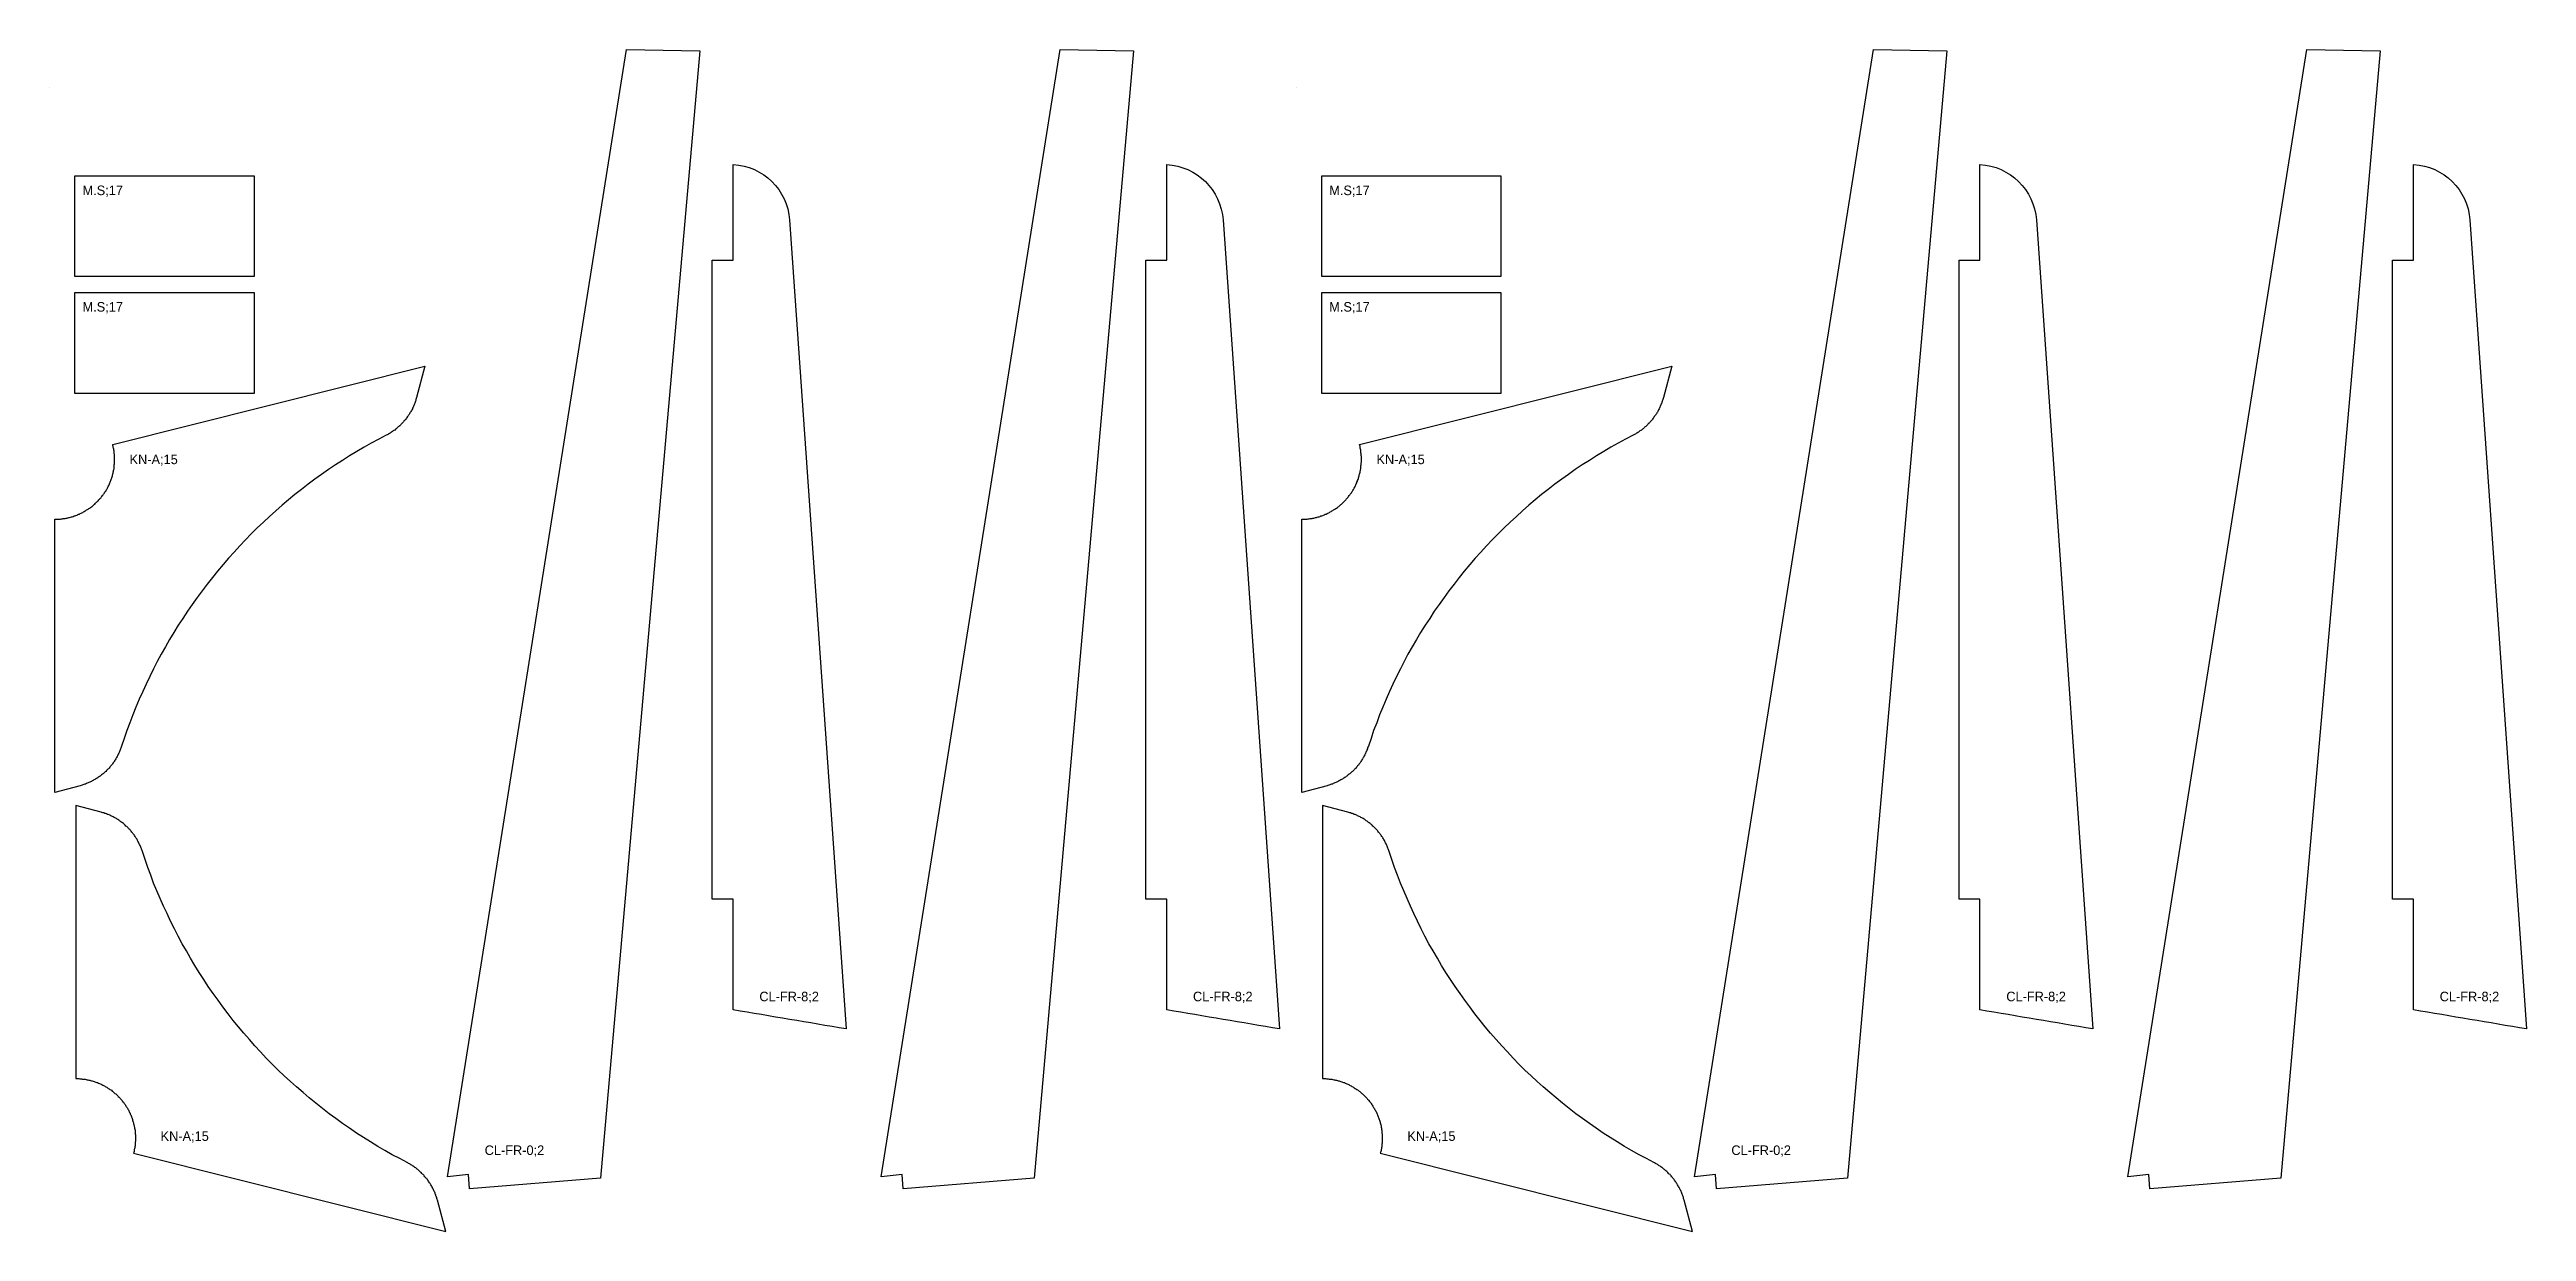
# Model space of a CAD drawing. Header units: millimetres. Extents: x 0 to 7720, y 0 to 5733.
# Drawn here: x 12 to 1050, y 2 to 498 of the extents above; entities that cross this region are included whole.
import ezdxf

# ---------------------------------------------------------------- set-up
doc = ezdxf.new("R2010")
doc.units = ezdxf.units.MM
doc.layers.add('CORTE_12MM', color=178, linetype='Continuous')
doc.layers.add('CORTE_6MM', color=1, linetype='Continuous')

msp = doc.modelspace()

# ---------------------------------------------------------------- texts
at = {"lineweight": 0, "char_height": 4, "width": 9480.493, "attachment_point": 1}
for s, insert in [('M.S;17', (25.5, 440.6)), ('M.S;17', (547.9, 440.6)), ('M.S;17', (25.5, 391.8)), ('M.S;17', (547.9, 391.8)), ('KN-A;15', (45.2, 327.9)), ('KN-A;15', (567.7, 327.9)), ('CL-FR-8;2', (309.1, 102.9)), ('CL-FR-8;2', (490.8, 102.9)), ('CL-FR-8;2', (831.6, 102.9)), ('CL-FR-8;2', (1013.2, 102.9)), ('KN-A;15', (58.2, 44.4)), ('KN-A;15', (580.6, 44.4)), ('CL-FR-0;2', (194, 38.5)), ('CL-FR-0;2', (716.4, 38.5))]:
    msp.add_mtext(s, dxfattribs=dict(at, insert=insert))

# ---------------------------------------------------------------- linework, layer by layer
at = {"layer": 'CORTE_12MM', "lineweight": 0}
for p, q in [((11.7, 481.7), (11.7, 481.7)), ((534.1, 481.7), (534.1, 481.7))]:
    msp.add_line(p, q, dxfattribs=at)
at = {"layer": 'CORTE_6MM'}
for points in [[(187.2, 26.3), (178.5, 25.4), (253.5, 497.6), (284.2, 497.1), (242.5, 24.8), (187.7, 20.3), (187.2, 26.3)], [(368.9, 26.3), (360.1, 25.4), (435.1, 497.6), (465.9, 497.1), (424.2, 24.8), (369.4, 20.3), (368.9, 26.3)], [(709.7, 26.3), (700.9, 25.4), (775.9, 497.6), (806.7, 497.1), (765, 24.8), (710.2, 20.3), (709.7, 26.3)], [(891.3, 26.3), (882.6, 25.4), (957.6, 497.6), (988.3, 497.1), (946.6, 24.8), (891.8, 20.3), (891.3, 26.3)]]:
    msp.add_lwpolyline(points, close=True, dxfattribs=at)
for points in [[(298.1, 449.4, -0.379516), (321.8, 426.2), (345.5, 87.3, -0.000261), (298.1, 95.3), (298.1, 141.7), (289.4, 141.7), (289.4, 409.4), (298.1, 409.4), (298.1, 449.4)], [(479.8, 449.4, -0.379516), (503.4, 426.2), (527.1, 87.3, -0.000261), (479.8, 95.3), (479.8, 141.7), (471.1, 141.7), (471.1, 409.4), (479.8, 409.4), (479.8, 449.4)], [(820.5, 449.4, -0.379516), (844.2, 426.2), (867.9, 87.3, -0.000261), (820.5, 95.3), (820.5, 141.7), (811.9, 141.7), (811.9, 409.4), (820.5, 409.4), (820.5, 449.4)], [(1002.2, 449.4, -0.379516), (1025.9, 426.2), (1049.6, 87.3, -0.000261), (1002.2, 95.3), (1002.2, 141.7), (993.5, 141.7), (993.5, 409.4), (1002.2, 409.4), (1002.2, 449.4)]]:
    msp.add_lwpolyline(points, format="xyb", close=True, dxfattribs=at)
at = {"layer": 'CORTE_6MM', "extrusion": (-0.001114, 0, 0.999999)}
for points in [[(97.6, 402.6), (97.6, 444.6), (22.1, 444.6), (22.1, 402.6), (97.6, 402.6)], [(620, 402.6), (620, 444.6), (544.6, 444.6), (544.6, 402.6), (620, 402.6)], [(97.6, 353.7), (97.6, 395.7), (22.1, 395.7), (22.1, 353.7), (97.6, 353.7)], [(620, 353.7), (620, 395.7), (544.6, 395.7), (544.6, 353.7), (620, 353.7)]]:
    msp.add_lwpolyline(points, close=True, dxfattribs=at)
at = {"layer": 'CORTE_6MM'}
for points in [[(13.9, 300.8, 0), (14.3, 300.8, 0), (14.7, 300.9, 0), (15.1, 300.9, 0), (15.5, 300.9, 0), (15.9, 300.9, 0), (16.3, 300.9, 0), (16.7, 301, 0), (17.1, 301, 0), (17.4, 301.1, 0), (17.8, 301.1, 0), (18.2, 301.2, 0), (18.6, 301.3, 0), (19, 301.3, 0), (19.4, 301.4, 0), (19.7, 301.5, 0), (20.1, 301.6, 0), (20.5, 301.7, 0), (20.9, 301.8, 0), (21.2, 301.9, 0), (21.6, 302, 0), (22, 302.2, 0), (22.4, 302.3, 0), (22.7, 302.4, 0), (23.1, 302.6, 0), (23.4, 302.7, 0), (23.8, 302.9, 0), (24.2, 303, 0), (24.5, 303.2, 0), (24.9, 303.3, 0), (25.2, 303.5, 0), (25.6, 303.7, 0), (25.9, 303.9, 0), (26.2, 304.1, 0), (26.6, 304.3, 0), (26.9, 304.5, 0), (27.2, 304.7, 0), (27.6, 304.9, 0), (27.9, 305.1, 0), (28.2, 305.3, 0), (28.5, 305.5, 0), (28.9, 305.8, 0), (29.2, 306, 0), (29.5, 306.2, 0), (29.8, 306.5, 0), (30.1, 306.7, 0), (30.4, 307, 0), (30.7, 307.2, 0), (31, 307.5, 0), (31.2, 307.8, 0), (31.5, 308.1, 0), (31.8, 308.3, 0), (32.1, 308.6, 0), (32.3, 308.9, 0), (32.6, 309.2, 0), (32.8, 309.5, 0), (33.1, 309.8, 0), (33.3, 310.1, 0), (33.6, 310.4, 0), (33.8, 310.7, 0), (34.1, 311, 0), (34.3, 311.3, 0), (34.5, 311.6, 0), (34.7, 311.9, 0), (34.9, 312.3, 0), (35.2, 312.6, 0), (35.4, 312.9, 0), (35.6, 313.3, 0), (35.8, 313.6, 0), (35.9, 313.9, 0), (36.1, 314.3, 0), (36.3, 314.6, 0), (36.5, 315, 0), (36.6, 315.3, 0), (36.8, 315.7, 0), (37, 316.1, 0), (37.1, 316.4, 0), (37.2, 316.8, 0), (37.4, 317.1, 0), (37.5, 317.5, 0), (37.6, 317.9, 0), (37.8, 318.2, 0), (37.9, 318.6, 0), (38, 319, 0), (38.1, 319.4, 0), (38.2, 319.7, 0), (38.3, 320.1, 0), (38.4, 320.5, 0), (38.5, 320.9, 0), (38.5, 321.3, 0), (38.6, 321.6, 0), (38.7, 322, 0), (38.7, 322.4, 0), (38.8, 322.8, 0), (38.8, 323.2, 0), (38.8, 323.6, 0), (38.9, 324, 0), (38.9, 324.4, 0), (38.9, 324.7, 0), (38.9, 325.1, 0), (38.9, 325.5, 0), (38.9, 325.9, 0), (38.9, 326.3, 0), (38.9, 326.7, 0), (38.9, 327.1, 0), (38.9, 327.5, 0), (38.9, 327.9, 0), (38.8, 328.2, 0), (38.8, 328.6, 0), (38.7, 329, 0), (38.7, 329.4, 0), (38.6, 329.8, 0), (38.6, 330.2, 0), (38.5, 330.6, 0), (38.4, 330.9, 0), (38.3, 331.3, 0), (38.2, 331.7, 0), (38.2, 332.1, 0), (168.9, 364.9, 0), (165.4, 351.8, 0), (165.3, 351.4, 0), (165.2, 351, 0), (165.1, 350.6, 0), (165, 350.3, 0), (164.9, 349.9, 0), (164.7, 349.5, 0), (164.6, 349.2, 0), (164.5, 348.8, 0), (164.3, 348.5, 0), (164.2, 348.1, 0), (164, 347.8, 0), (163.8, 347.4, 0), (163.7, 347.1, 0), (163.5, 346.7, 0), (163.3, 346.4, 0), (163.1, 346, 0), (162.9, 345.7, 0), (162.7, 345.4, 0), (162.5, 345, 0), (162.3, 344.7, 0), (162.1, 344.4, 0), (161.9, 344.1, 0), (161.7, 343.8, 0), (161.4, 343.4, 0), (161.2, 343.1, 0), (161, 342.8, 0), (160.7, 342.5, 0), (160.5, 342.2, 0), (160.2, 341.9, 0), (160, 341.6, 0), (159.7, 341.3, 0), (159.5, 341.1, 0), (159.2, 340.8, 0), (158.9, 340.5, 0), (158.7, 340.2, 0), (158.4, 340, 0), (158.1, 339.7, 0), (157.8, 339.5, 0), (157.5, 339.2, 0), (157.2, 339, 0), (156.9, 338.7, 0), (156.6, 338.5, 0), (156.3, 338.2, 0), (156, 338, 0), (155.7, 337.8, 0), (155.4, 337.6, 0), (155, 337.3, 0), (154.7, 337.1, 0), (154.4, 336.9, 0), (154.1, 336.7, 0), (153.7, 336.5, 0), (153.4, 336.3, 0), (153.1, 336.2, 0), (152.7, 336, 0), (149.6, 334.4, 0), (146.5, 332.7, 0), (143.5, 331, 0), (140.4, 329.2, 0), (137.4, 327.4, 0), (134.5, 325.5, 0), (131.5, 323.6, 0), (128.6, 321.6, 0), (125.7, 319.6, 0), (122.9, 317.6, 0), (120, 315.5, 0), (117.3, 313.3, 0), (114.5, 311.2, 0), (111.8, 308.9, 0), (109.1, 306.7, 0), (106.5, 304.4, 0), (103.8, 302, 0), (101.3, 299.6, 0), (98.7, 297.2, 0), (96.2, 294.7, 0), (93.8, 292.2, 0), (91.4, 289.7, 0), (89, 287.1, 0), (86.7, 284.5, 0), (84.4, 281.8, 0), (82.1, 279.1, 0), (79.9, 276.4, 0), (77.7, 273.6, 0), (75.6, 270.8, 0), (73.5, 268, 0), (71.5, 265.1, 0), (69.5, 262.3, 0), (67.5, 259.3, 0), (65.6, 256.4, 0), (63.8, 253.4, 0), (62, 250.4, 0), (60.2, 247.4, 0), (58.5, 244.3, 0), (56.8, 241.2, 0), (55.2, 238.1, 0), (53.7, 234.9, 0), (52.1, 231.8, 0), (50.7, 228.6, 0), (49.3, 225.4, 0), (47.9, 222.1, 0), (46.6, 218.9, 0), (45.3, 215.6, 0), (44.1, 212.3, 0), (42.9, 209, 0), (41.8, 205.7, 0), (41.7, 205.3, 0), (41.6, 204.9, 0), (41.4, 204.6, 0), (41.3, 204.2, 0), (41.2, 203.8, 0), (41, 203.5, 0), (40.9, 203.1, 0), (40.7, 202.8, 0), (40.5, 202.4, 0), (40.3, 202.1, 0), (40.2, 201.7, 0), (40, 201.4, 0), (39.8, 201, 0), (39.6, 200.7, 0), (39.4, 200.4, 0), (39.2, 200, 0), (39, 199.7, 0), (38.8, 199.4, 0), (38.6, 199.1, 0), (38.3, 198.8, 0), (38.1, 198.4, 0), (37.9, 198.1, 0), (37.6, 197.8, 0), (37.4, 197.5, 0), (37.1, 197.2, 0), (36.9, 196.9, 0), (36.6, 196.6, 0), (36.4, 196.3, 0), (36.1, 196.1, 0), (35.8, 195.8, 0), (35.5, 195.5, 0), (35.3, 195.2, 0), (35, 195, 0), (34.7, 194.7, 0), (34.4, 194.5, 0), (34.1, 194.2, 0), (33.8, 194, 0), (33.5, 193.7, 0), (33.2, 193.5, 0), (32.9, 193.2, 0), (32.6, 193, 0), (32.2, 192.8, 0), (31.9, 192.6, 0), (31.6, 192.4, 0), (31.3, 192.2, 0), (30.9, 192, 0), (30.6, 191.8, 0), (30.3, 191.6, 0), (29.9, 191.4, 0), (29.6, 191.2, 0), (29.2, 191, 0), (28.9, 190.8, 0), (28.5, 190.7, 0), (28.2, 190.5, 0), (27.8, 190.4, 0), (27.5, 190.2, 0), (27.1, 190.1, 0), (26.7, 189.9, 0), (26.4, 189.8, 0), (26, 189.7, 0), (25.6, 189.6, 0), (25.3, 189.4, 0), (24.9, 189.3, 0), (24.5, 189.2, 0), (13.9, 186.4, 0), (13.9, 300.8, 0)], [(536.4, 300.8, 0), (536.8, 300.8, 0), (537.2, 300.9, 0), (537.6, 300.9, 0), (537.9, 300.9, 0), (538.3, 300.9, 0), (538.7, 300.9, 0), (539.1, 301, 0), (539.5, 301, 0), (539.9, 301.1, 0), (540.3, 301.1, 0), (540.7, 301.2, 0), (541, 301.3, 0), (541.4, 301.3, 0), (541.8, 301.4, 0), (542.2, 301.5, 0), (542.6, 301.6, 0), (542.9, 301.7, 0), (543.3, 301.8, 0), (543.7, 301.9, 0), (544.1, 302, 0), (544.4, 302.2, 0), (544.8, 302.3, 0), (545.2, 302.4, 0), (545.5, 302.6, 0), (545.9, 302.7, 0), (546.2, 302.9, 0), (546.6, 303, 0), (547, 303.2, 0), (547.3, 303.3, 0), (547.7, 303.5, 0), (548, 303.7, 0), (548.3, 303.9, 0), (548.7, 304.1, 0), (549, 304.3, 0), (549.4, 304.5, 0), (549.7, 304.7, 0), (550, 304.9, 0), (550.3, 305.1, 0), (550.7, 305.3, 0), (551, 305.5, 0), (551.3, 305.8, 0), (551.6, 306, 0), (551.9, 306.2, 0), (552.2, 306.5, 0), (552.5, 306.7, 0), (552.8, 307, 0), (553.1, 307.2, 0), (553.4, 307.5, 0), (553.7, 307.8, 0), (554, 308.1, 0), (554.2, 308.3, 0), (554.5, 308.6, 0), (554.8, 308.9, 0), (555, 309.2, 0), (555.3, 309.5, 0), (555.5, 309.8, 0), (555.8, 310.1, 0), (556, 310.4, 0), (556.3, 310.7, 0), (556.5, 311, 0), (556.7, 311.3, 0), (557, 311.6, 0), (557.2, 311.9, 0), (557.4, 312.3, 0), (557.6, 312.6, 0), (557.8, 312.9, 0), (558, 313.3, 0), (558.2, 313.6, 0), (558.4, 313.9, 0), (558.6, 314.3, 0), (558.7, 314.6, 0), (558.9, 315, 0), (559.1, 315.3, 0), (559.2, 315.7, 0), (559.4, 316.1, 0), (559.5, 316.4, 0), (559.7, 316.8, 0), (559.8, 317.1, 0), (560, 317.5, 0), (560.1, 317.9, 0), (560.2, 318.2, 0), (560.3, 318.6, 0), (560.4, 319, 0), (560.5, 319.4, 0), (560.6, 319.7, 0), (560.7, 320.1, 0), (560.8, 320.5, 0), (560.9, 320.9, 0), (561, 321.3, 0), (561, 321.6, 0), (561.1, 322, 0), (561.2, 322.4, 0), (561.2, 322.8, 0), (561.2, 323.2, 0), (561.3, 323.6, 0), (561.3, 324, 0), (561.3, 324.4, 0), (561.4, 324.7, 0), (561.4, 325.1, 0), (561.4, 325.5, 0), (561.4, 325.9, 0), (561.4, 326.3, 0), (561.4, 326.7, 0), (561.4, 327.1, 0), (561.3, 327.5, 0), (561.3, 327.9, 0), (561.3, 328.2, 0), (561.2, 328.6, 0), (561.2, 329, 0), (561.1, 329.4, 0), (561.1, 329.8, 0), (561, 330.2, 0), (560.9, 330.6, 0), (560.9, 330.9, 0), (560.8, 331.3, 0), (560.7, 331.7, 0), (560.6, 332.1, 0), (691.4, 364.9, 0), (687.9, 351.8, 0), (687.8, 351.4, 0), (687.7, 351, 0), (687.6, 350.6, 0), (687.4, 350.3, 0), (687.3, 349.9, 0), (687.2, 349.5, 0), (687, 349.2, 0), (686.9, 348.8, 0), (686.7, 348.5, 0), (686.6, 348.1, 0), (686.4, 347.8, 0), (686.3, 347.4, 0), (686.1, 347.1, 0), (685.9, 346.7, 0), (685.7, 346.4, 0), (685.6, 346, 0), (685.4, 345.7, 0), (685.2, 345.4, 0), (685, 345, 0), (684.8, 344.7, 0), (684.6, 344.4, 0), (684.3, 344.1, 0), (684.1, 343.8, 0), (683.9, 343.4, 0), (683.7, 343.1, 0), (683.4, 342.8, 0), (683.2, 342.5, 0), (682.9, 342.2, 0), (682.7, 341.9, 0), (682.4, 341.6, 0), (682.2, 341.3, 0), (681.9, 341.1, 0), (681.6, 340.8, 0), (681.4, 340.5, 0), (681.1, 340.2, 0), (680.8, 340, 0), (680.5, 339.7, 0), (680.2, 339.5, 0), (680, 339.2, 0), (679.7, 339, 0), (679.4, 338.7, 0), (679.1, 338.5, 0), (678.7, 338.2, 0), (678.4, 338, 0), (678.1, 337.8, 0), (677.8, 337.6, 0), (677.5, 337.3, 0), (677.2, 337.1, 0), (676.8, 336.9, 0), (676.5, 336.7, 0), (676.2, 336.5, 0), (675.8, 336.3, 0), (675.5, 336.2, 0), (675.2, 336, 0), (672, 334.4, 0), (669, 332.7, 0), (665.9, 331, 0), (662.9, 329.2, 0), (659.9, 327.4, 0), (656.9, 325.5, 0), (653.9, 323.6, 0), (651, 321.6, 0), (648.2, 319.6, 0), (645.3, 317.6, 0), (642.5, 315.5, 0), (639.7, 313.3, 0), (636.9, 311.2, 0), (634.2, 308.9, 0), (631.5, 306.7, 0), (628.9, 304.4, 0), (626.3, 302, 0), (623.7, 299.6, 0), (621.2, 297.2, 0), (618.7, 294.7, 0), (616.2, 292.2, 0), (613.8, 289.7, 0), (611.4, 287.1, 0), (609.1, 284.5, 0), (606.8, 281.8, 0), (604.5, 279.1, 0), (602.3, 276.4, 0), (600.2, 273.6, 0), (598, 270.8, 0), (596, 268, 0), (593.9, 265.1, 0), (591.9, 262.3, 0), (590, 259.3, 0), (588.1, 256.4, 0), (586.2, 253.4, 0), (584.4, 250.4, 0), (582.7, 247.4, 0), (580.9, 244.3, 0), (579.3, 241.2, 0), (577.7, 238.1, 0), (576.1, 234.9, 0), (574.6, 231.8, 0), (573.1, 228.6, 0), (571.7, 225.4, 0), (570.3, 222.1, 0), (569, 218.9, 0), (567.8, 215.6, 0), (566.5, 212.3, 0), (565.4, 209, 0), (564.3, 205.7, 0), (564.1, 205.3, 0), (564, 204.9, 0), (563.9, 204.6, 0), (563.7, 204.2, 0), (563.6, 203.8, 0), (563.4, 203.5, 0), (563.3, 203.1, 0), (563.1, 202.8, 0), (563, 202.4, 0), (562.8, 202.1, 0), (562.6, 201.7, 0), (562.4, 201.4, 0), (562.2, 201, 0), (562, 200.7, 0), (561.8, 200.4, 0), (561.6, 200, 0), (561.4, 199.7, 0), (561.2, 199.4, 0), (561, 199.1, 0), (560.8, 198.8, 0), (560.5, 198.4, 0), (560.3, 198.1, 0), (560.1, 197.8, 0), (559.8, 197.5, 0), (559.6, 197.2, 0), (559.3, 196.9, 0), (559.1, 196.6, 0), (558.8, 196.3, 0), (558.5, 196.1, 0), (558.3, 195.8, 0), (558, 195.5, 0), (557.7, 195.2, 0), (557.4, 195, 0), (557.1, 194.7, 0), (556.8, 194.5, 0), (556.5, 194.2, 0), (556.2, 194, 0), (555.9, 193.7, 0), (555.6, 193.5, 0), (555.3, 193.2, 0), (555, 193, 0), (554.7, 192.8, 0), (554.4, 192.6, 0), (554, 192.4, 0), (553.7, 192.2, 0), (553.4, 192, 0), (553, 191.8, 0), (552.7, 191.6, 0), (552.4, 191.4, 0), (552, 191.2, 0), (551.7, 191, 0), (551.3, 190.8, 0), (551, 190.7, 0), (550.6, 190.5, 0), (550.3, 190.4, 0), (549.9, 190.2, 0), (549.5, 190.1, 0), (549.2, 189.9, 0), (548.8, 189.8, 0), (548.4, 189.7, 0), (548.1, 189.6, 0), (547.7, 189.4, 0), (547.3, 189.3, 0), (547, 189.2, 0), (536.4, 186.4, 0), (536.4, 300.8, 0)], [(22.7, 66.5, 0), (23.1, 66.5, 0), (23.5, 66.5, 0), (23.9, 66.5, 0), (24.3, 66.4, 0), (24.6, 66.4, 0), (25, 66.4, 0), (25.4, 66.3, 0), (25.8, 66.3, 0), (26.2, 66.2, 0), (26.6, 66.2, 0), (27, 66.1, 0), (27.3, 66, 0), (27.7, 66, 0), (28.1, 65.9, 0), (28.5, 65.8, 0), (28.9, 65.7, 0), (29.2, 65.6, 0), (29.6, 65.5, 0), (30, 65.4, 0), (30.4, 65.3, 0), (30.7, 65.2, 0), (31.1, 65, 0), (31.5, 64.9, 0), (31.8, 64.8, 0), (32.2, 64.6, 0), (32.6, 64.5, 0), (32.9, 64.3, 0), (33.3, 64.1, 0), (33.6, 64, 0), (34, 63.8, 0), (34.3, 63.6, 0), (34.7, 63.4, 0), (35, 63.2, 0), (35.3, 63.1, 0), (35.7, 62.9, 0), (36, 62.7, 0), (36.3, 62.4, 0), (36.7, 62.2, 0), (37, 62, 0), (37.3, 61.8, 0), (37.6, 61.6, 0), (37.9, 61.3, 0), (38.2, 61.1, 0), (38.5, 60.8, 0), (38.8, 60.6, 0), (39.1, 60.3, 0), (39.4, 60.1, 0), (39.7, 59.8, 0), (40, 59.5, 0), (40.3, 59.3, 0), (40.5, 59, 0), (40.8, 58.7, 0), (41.1, 58.4, 0), (41.3, 58.1, 0), (41.6, 57.9, 0), (41.8, 57.6, 0), (42.1, 57.3, 0), (42.3, 56.9, 0), (42.6, 56.6, 0), (42.8, 56.3, 0), (43, 56, 0), (43.3, 55.7, 0), (43.5, 55.4, 0), (43.7, 55, 0), (43.9, 54.7, 0), (44.1, 54.4, 0), (44.3, 54.1, 0), (44.5, 53.7, 0), (44.7, 53.4, 0), (44.9, 53, 0), (45, 52.7, 0), (45.2, 52.3, 0), (45.4, 52, 0), (45.5, 51.6, 0), (45.7, 51.3, 0), (45.9, 50.9, 0), (46, 50.5, 0), (46.1, 50.2, 0), (46.3, 49.8, 0), (46.4, 49.4, 0), (46.5, 49.1, 0), (46.6, 48.7, 0), (46.7, 48.3, 0), (46.8, 48, 0), (46.9, 47.6, 0), (47, 47.2, 0), (47.1, 46.8, 0), (47.2, 46.4, 0), (47.3, 46.1, 0), (47.3, 45.7, 0), (47.4, 45.3, 0), (47.5, 44.9, 0), (47.5, 44.5, 0), (47.6, 44.1, 0), (47.6, 43.7, 0), (47.6, 43.4, 0), (47.7, 43, 0), (47.7, 42.6, 0), (47.7, 42.2, 0), (47.7, 41.8, 0), (47.7, 41.4, 0), (47.7, 41, 0), (47.7, 40.6, 0), (47.7, 40.2, 0), (47.6, 39.9, 0), (47.6, 39.5, 0), (47.6, 39.1, 0), (47.5, 38.7, 0), (47.5, 38.3, 0), (47.4, 37.9, 0), (47.4, 37.5, 0), (47.3, 37.1, 0), (47.2, 36.8, 0), (47.2, 36.4, 0), (47.1, 36, 0), (47, 35.6, 0), (46.9, 35.2, 0), (177.7, 2.5, 0), (174.2, 15.6, 0), (174.1, 15.9, 0), (174, 16.3, 0), (173.9, 16.7, 0), (173.7, 17.1, 0), (173.6, 17.4, 0), (173.5, 17.8, 0), (173.3, 18.1, 0), (173.2, 18.5, 0), (173.1, 18.9, 0), (172.9, 19.2, 0), (172.7, 19.6, 0), (172.6, 19.9, 0), (172.4, 20.3, 0), (172.2, 20.6, 0), (172.1, 20.9, 0), (171.9, 21.3, 0), (171.7, 21.6, 0), (171.5, 22, 0), (171.3, 22.3, 0), (171.1, 22.6, 0), (170.9, 22.9, 0), (170.6, 23.3, 0), (170.4, 23.6, 0), (170.2, 23.9, 0), (170, 24.2, 0), (169.7, 24.5, 0), (169.5, 24.8, 0), (169.2, 25.1, 0), (169, 25.4, 0), (168.7, 25.7, 0), (168.5, 26, 0), (168.2, 26.3, 0), (168, 26.5, 0), (167.7, 26.8, 0), (167.4, 27.1, 0), (167.1, 27.3, 0), (166.8, 27.6, 0), (166.6, 27.9, 0), (166.3, 28.1, 0), (166, 28.4, 0), (165.7, 28.6, 0), (165.4, 28.9, 0), (165.1, 29.1, 0), (164.7, 29.3, 0), (164.4, 29.5, 0), (164.1, 29.8, 0), (163.8, 30, 0), (163.5, 30.2, 0), (163.1, 30.4, 0), (162.8, 30.6, 0), (162.5, 30.8, 0), (162.1, 31, 0), (161.8, 31.2, 0), (161.5, 31.3, 0), (158.4, 33, 0), (155.3, 34.6, 0), (152.2, 36.4, 0), (149.2, 38.1, 0), (146.2, 40, 0), (143.2, 41.8, 0), (140.3, 43.7, 0), (137.3, 45.7, 0), (134.5, 47.7, 0), (131.6, 49.8, 0), (128.8, 51.8, 0), (126, 54, 0), (123.3, 56.2, 0), (120.5, 58.4, 0), (117.9, 60.7, 0), (115.2, 63, 0), (112.6, 65.3, 0), (110, 67.7, 0), (107.5, 70.1, 0), (105, 72.6, 0), (102.5, 75.1, 0), (100.1, 77.7, 0), (97.7, 80.2, 0), (95.4, 82.9, 0), (93.1, 85.5, 0), (90.9, 88.2, 0), (88.6, 90.9, 0), (86.5, 93.7, 0), (84.3, 96.5, 0), (82.3, 99.3, 0), (80.2, 102.2, 0), (78.2, 105.1, 0), (76.3, 108, 0), (74.4, 110.9, 0), (72.5, 113.9, 0), (70.7, 116.9, 0), (69, 120, 0), (67.3, 123, 0), (65.6, 126.1, 0), (64, 129.2, 0), (62.4, 132.4, 0), (60.9, 135.6, 0), (59.4, 138.7, 0), (58, 142, 0), (56.6, 145.2, 0), (55.3, 148.4, 0), (54.1, 151.7, 0), (52.9, 155, 0), (51.7, 158.3, 0), (50.6, 161.7, 0), (50.5, 162, 0), (50.3, 162.4, 0), (50.2, 162.8, 0), (50.1, 163.1, 0), (49.9, 163.5, 0), (49.8, 163.8, 0), (49.6, 164.2, 0), (49.4, 164.6, 0), (49.3, 164.9, 0), (49.1, 165.3, 0), (48.9, 165.6, 0), (48.7, 165.9, 0), (48.5, 166.3, 0), (48.4, 166.6, 0), (48.2, 166.9, 0), (47.9, 167.3, 0), (47.7, 167.6, 0), (47.5, 167.9, 0), (47.3, 168.3, 0), (47.1, 168.6, 0), (46.8, 168.9, 0), (46.6, 169.2, 0), (46.4, 169.5, 0), (46.1, 169.8, 0), (45.9, 170.1, 0), (45.6, 170.4, 0), (45.4, 170.7, 0), (45.1, 171, 0), (44.8, 171.3, 0), (44.6, 171.5, 0), (44.3, 171.8, 0), (44, 172.1, 0), (43.7, 172.3, 0), (43.4, 172.6, 0), (43.1, 172.9, 0), (42.9, 173.1, 0), (42.6, 173.4, 0), (42.2, 173.6, 0), (41.9, 173.8, 0), (41.6, 174.1, 0), (41.3, 174.3, 0), (41, 174.5, 0), (40.7, 174.7, 0), (40.3, 175, 0), (40, 175.2, 0), (39.7, 175.4, 0), (39.4, 175.6, 0), (39, 175.8, 0), (38.7, 175.9, 0), (38.3, 176.1, 0), (38, 176.3, 0), (37.6, 176.5, 0), (37.3, 176.6, 0), (36.9, 176.8, 0), (36.6, 177, 0), (36.2, 177.1, 0), (35.9, 177.2, 0), (35.5, 177.4, 0), (35.1, 177.5, 0), (34.8, 177.6, 0), (34.4, 177.8, 0), (34, 177.9, 0), (33.6, 178, 0), (33.3, 178.1, 0), (22.7, 180.9, 0), (22.7, 66.5, 0)], [(545.1, 66.5, 0), (545.5, 66.5, 0), (545.9, 66.5, 0), (546.3, 66.5, 0), (546.7, 66.4, 0), (547.1, 66.4, 0), (547.5, 66.4, 0), (547.9, 66.3, 0), (548.2, 66.3, 0), (548.6, 66.2, 0), (549, 66.2, 0), (549.4, 66.1, 0), (549.8, 66, 0), (550.2, 66, 0), (550.5, 65.9, 0), (550.9, 65.8, 0), (551.3, 65.7, 0), (551.7, 65.6, 0), (552.1, 65.5, 0), (552.4, 65.4, 0), (552.8, 65.3, 0), (553.2, 65.2, 0), (553.5, 65, 0), (553.9, 64.9, 0), (554.3, 64.8, 0), (554.6, 64.6, 0), (555, 64.5, 0), (555.3, 64.3, 0), (555.7, 64.1, 0), (556.1, 64, 0), (556.4, 63.8, 0), (556.7, 63.6, 0), (557.1, 63.4, 0), (557.4, 63.2, 0), (557.8, 63.1, 0), (558.1, 62.9, 0), (558.4, 62.7, 0), (558.8, 62.4, 0), (559.1, 62.2, 0), (559.4, 62, 0), (559.7, 61.8, 0), (560, 61.6, 0), (560.4, 61.3, 0), (560.7, 61.1, 0), (561, 60.8, 0), (561.3, 60.6, 0), (561.6, 60.3, 0), (561.9, 60.1, 0), (562.1, 59.8, 0), (562.4, 59.5, 0), (562.7, 59.3, 0), (563, 59, 0), (563.2, 58.7, 0), (563.5, 58.4, 0), (563.8, 58.1, 0), (564, 57.9, 0), (564.3, 57.6, 0), (564.5, 57.3, 0), (564.8, 56.9, 0), (565, 56.6, 0), (565.3, 56.3, 0), (565.5, 56, 0), (565.7, 55.7, 0), (565.9, 55.4, 0), (566.1, 55, 0), (566.3, 54.7, 0), (566.5, 54.4, 0), (566.7, 54.1, 0), (566.9, 53.7, 0), (567.1, 53.4, 0), (567.3, 53, 0), (567.5, 52.7, 0), (567.7, 52.3, 0), (567.8, 52, 0), (568, 51.6, 0), (568.1, 51.3, 0), (568.3, 50.9, 0), (568.4, 50.5, 0), (568.6, 50.2, 0), (568.7, 49.8, 0), (568.8, 49.4, 0), (569, 49.1, 0), (569.1, 48.7, 0), (569.2, 48.3, 0), (569.3, 48, 0), (569.4, 47.6, 0), (569.5, 47.2, 0), (569.6, 46.8, 0), (569.6, 46.4, 0), (569.7, 46.1, 0), (569.8, 45.7, 0), (569.8, 45.3, 0), (569.9, 44.9, 0), (570, 44.5, 0), (570, 44.1, 0), (570, 43.7, 0), (570.1, 43.4, 0), (570.1, 43, 0), (570.1, 42.6, 0), (570.1, 42.2, 0), (570.1, 41.8, 0), (570.1, 41.4, 0), (570.1, 41, 0), (570.1, 40.6, 0), (570.1, 40.2, 0), (570.1, 39.9, 0), (570.1, 39.5, 0), (570, 39.1, 0), (570, 38.7, 0), (569.9, 38.3, 0), (569.9, 37.9, 0), (569.8, 37.5, 0), (569.8, 37.1, 0), (569.7, 36.8, 0), (569.6, 36.4, 0), (569.5, 36, 0), (569.4, 35.6, 0), (569.3, 35.2, 0), (700.1, 2.5, 0), (696.6, 15.6, 0), (696.5, 15.9, 0), (696.4, 16.3, 0), (696.3, 16.7, 0), (696.2, 17.1, 0), (696.1, 17.4, 0), (695.9, 17.8, 0), (695.8, 18.1, 0), (695.6, 18.5, 0), (695.5, 18.9, 0), (695.3, 19.2, 0), (695.2, 19.6, 0), (695, 19.9, 0), (694.8, 20.3, 0), (694.7, 20.6, 0), (694.5, 20.9, 0), (694.3, 21.3, 0), (694.1, 21.6, 0), (693.9, 22, 0), (693.7, 22.3, 0), (693.5, 22.6, 0), (693.3, 22.9, 0), (693.1, 23.3, 0), (692.9, 23.6, 0), (692.6, 23.9, 0), (692.4, 24.2, 0), (692.2, 24.5, 0), (691.9, 24.8, 0), (691.7, 25.1, 0), (691.4, 25.4, 0), (691.2, 25.7, 0), (690.9, 26, 0), (690.7, 26.3, 0), (690.4, 26.5, 0), (690.1, 26.8, 0), (689.8, 27.1, 0), (689.6, 27.3, 0), (689.3, 27.6, 0), (689, 27.9, 0), (688.7, 28.1, 0), (688.4, 28.4, 0), (688.1, 28.6, 0), (687.8, 28.9, 0), (687.5, 29.1, 0), (687.2, 29.3, 0), (686.9, 29.5, 0), (686.6, 29.8, 0), (686.2, 30, 0), (685.9, 30.2, 0), (685.6, 30.4, 0), (685.3, 30.6, 0), (684.9, 30.8, 0), (684.6, 31, 0), (684.2, 31.2, 0), (683.9, 31.3, 0), (680.8, 33, 0), (677.7, 34.6, 0), (674.6, 36.4, 0), (671.6, 38.1, 0), (668.6, 40, 0), (665.6, 41.8, 0), (662.7, 43.7, 0), (659.8, 45.7, 0), (656.9, 47.7, 0), (654, 49.8, 0), (651.2, 51.8, 0), (648.4, 54, 0), (645.7, 56.2, 0), (643, 58.4, 0), (640.3, 60.7, 0), (637.6, 63, 0), (635, 65.3, 0), (632.5, 67.7, 0), (629.9, 70.1, 0), (627.4, 72.6, 0), (625, 75.1, 0), (622.6, 77.7, 0), (620.2, 80.2, 0), (617.8, 82.9, 0), (615.5, 85.5, 0), (613.3, 88.2, 0), (611.1, 90.9, 0), (608.9, 93.7, 0), (606.8, 96.5, 0), (604.7, 99.3, 0), (602.7, 102.2, 0), (600.7, 105.1, 0), (598.7, 108, 0), (596.8, 110.9, 0), (595, 113.9, 0), (593.2, 116.9, 0), (591.4, 120, 0), (589.7, 123, 0), (588, 126.1, 0), (586.4, 129.2, 0), (584.9, 132.4, 0), (583.3, 135.6, 0), (581.9, 138.7, 0), (580.5, 142, 0), (579.1, 145.2, 0), (577.8, 148.4, 0), (576.5, 151.7, 0), (575.3, 155, 0), (574.1, 158.3, 0), (573, 161.7, 0), (572.9, 162, 0), (572.8, 162.4, 0), (572.6, 162.8, 0), (572.5, 163.1, 0), (572.3, 163.5, 0), (572.2, 163.8, 0), (572, 164.2, 0), (571.9, 164.6, 0), (571.7, 164.9, 0), (571.5, 165.3, 0), (571.4, 165.6, 0), (571.2, 165.9, 0), (571, 166.3, 0), (570.8, 166.6, 0), (570.6, 166.9, 0), (570.4, 167.3, 0), (570.2, 167.6, 0), (570, 167.9, 0), (569.7, 168.3, 0), (569.5, 168.6, 0), (569.3, 168.9, 0), (569.1, 169.2, 0), (568.8, 169.5, 0), (568.6, 169.8, 0), (568.3, 170.1, 0), (568.1, 170.4, 0), (567.8, 170.7, 0), (567.5, 171, 0), (567.3, 171.3, 0), (567, 171.5, 0), (566.7, 171.8, 0), (566.5, 172.1, 0), (566.2, 172.3, 0), (565.9, 172.6, 0), (565.6, 172.9, 0), (565.3, 173.1, 0), (565, 173.4, 0), (564.7, 173.6, 0), (564.4, 173.8, 0), (564.1, 174.1, 0), (563.8, 174.3, 0), (563.4, 174.5, 0), (563.1, 174.7, 0), (562.8, 175, 0), (562.5, 175.2, 0), (562.1, 175.4, 0), (561.8, 175.6, 0), (561.5, 175.8, 0), (561.1, 175.9, 0), (560.8, 176.1, 0), (560.4, 176.3, 0), (560.1, 176.5, 0), (559.7, 176.6, 0), (559.4, 176.8, 0), (559, 177, 0), (558.7, 177.1, 0), (558.3, 177.2, 0), (557.9, 177.4, 0), (557.6, 177.5, 0), (557.2, 177.6, 0), (556.8, 177.8, 0), (556.5, 177.9, 0), (556.1, 178, 0), (555.7, 178.1, 0), (545.1, 180.9, 0), (545.1, 66.5, 0)]]:
    msp.add_polyline3d(points, close=True, dxfattribs=at)

msp.set_redraw_order([(e.dxf.handle, doc.entitydb.next_handle()) for e in msp.query("TEXT MTEXT ATTDEF DIMENSION ARC_DIMENSION")])  # texts and dimensions are drawn at this point

doc.saveas('drawing.dxf')
